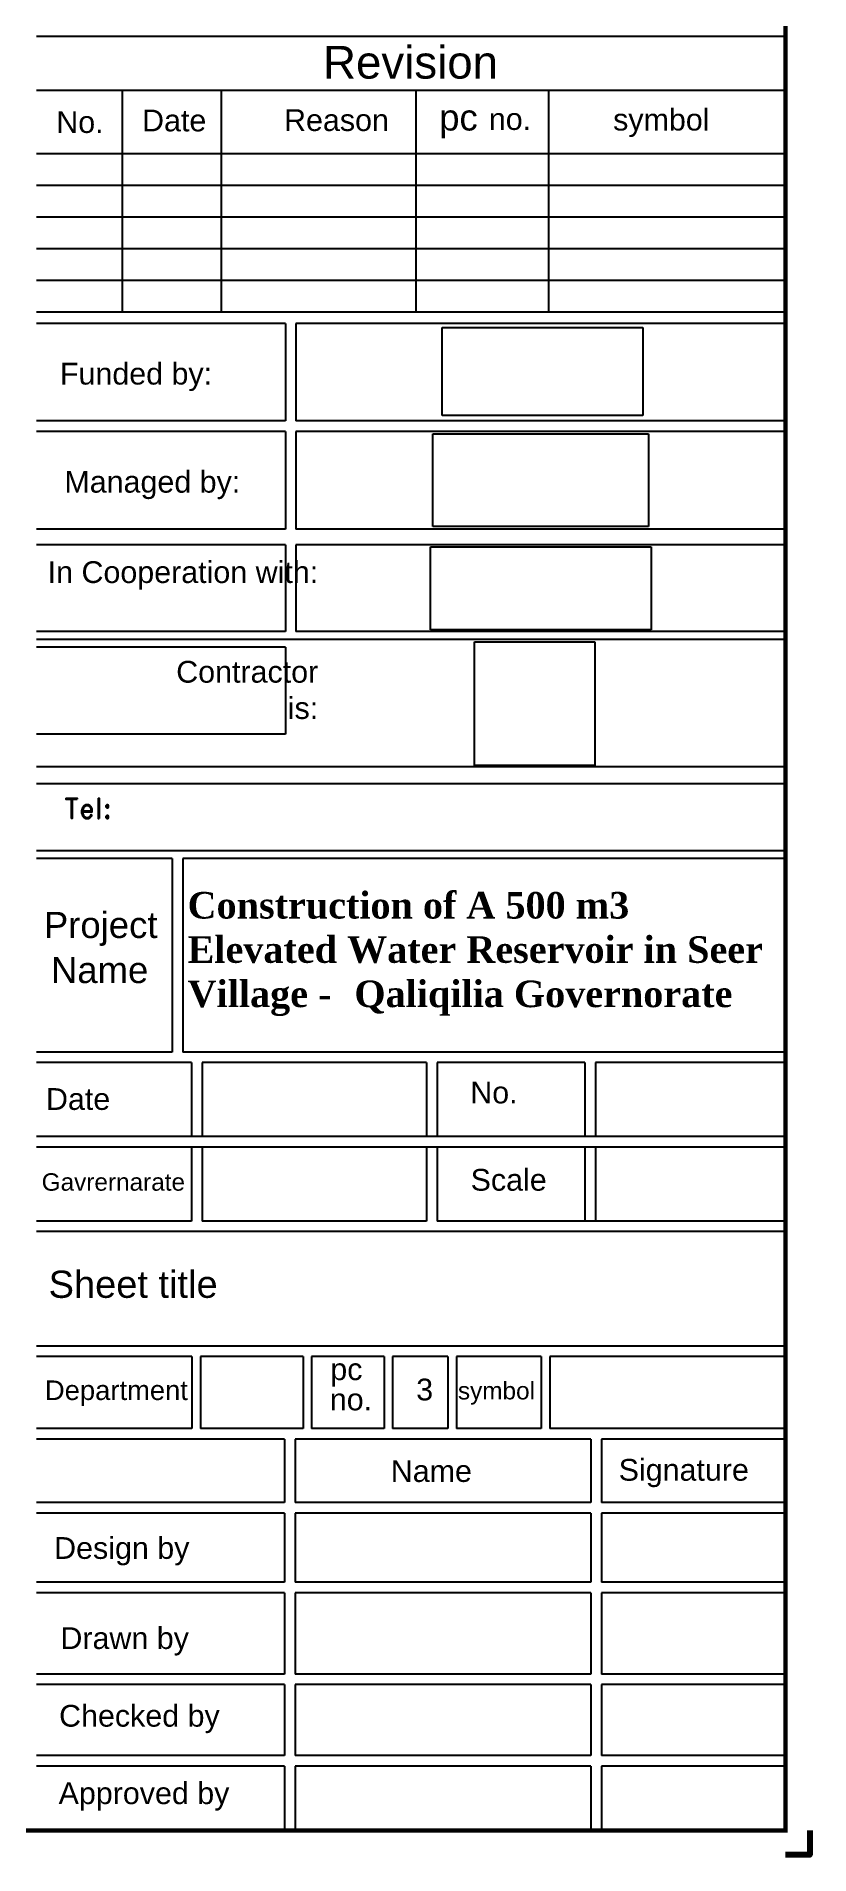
# Model space of a CAD drawing. Header units: metres. Extents: x 1289.9 to 1349.8, y -39.6 to 2.7.
# Drawn here: x 1342.01 to 1348.41, y -38.64 to -23.58 of the extents above; entities that cross this region are included whole.
import ezdxf

# ---------------------------------------------------------------- set-up
doc = ezdxf.new("R2010")
doc.units = ezdxf.units.M
doc.header["$MEASUREMENT"] = 0
doc.layers.add('Frame-PW - KA_FRAME', color=7, linetype='Continuous', lineweight=80)
for name, color, linetype in [('TEXT', 7, 'Continuous'), ('TXT', 6, 'Continuous'), ('win', 4, 'Continuous')]:
    doc.layers.add(name, color=color, linetype=linetype)
doc.styles.add('ROMAND', font='romand', dxfattribs={"height": 0.5})
picture_1 = doc.add_image_def('image1.jpg', size_in_pixel=(1056, 454))
picture_2 = doc.add_image_def('image2.jpg', size_in_pixel=(250, 94))
picture_3 = doc.add_image_def('image3.jpg', size_in_pixel=(1981, 869))
picture_4 = doc.add_image_def('image4.jpg', size_in_pixel=(401, 413))

msp = doc.modelspace()

# ---------------------------------------------------------------- texts
at = {"color": 7, "insert": (1343.264, -30.667), "char_height": 0.2, "width": 4.93088, "attachment_point": 1}
msp.add_mtext('{\\fTimes New Roman|b1|i0|c0|p18;\\H1.1x;\\C256;Construction of A 500 m3 Elevated Water Reservoir in Seer Village - \\H1.2845x; \\H0.77854x;Qaliqilia Governorate\\H1.1896x; }', dxfattribs=at)
at = {"layer": 'TXT', "color": 7}
for s, insert, char_height, width, attachment_point in [('{\\fArial|b0|i0|c0|p34;Revision}', (1345.833, -23.663), 0.27031, 3.69851, 3), ('{\\fArial|b0|i0|c0|p34;No.}', (1342.569, -24.203), 0.1802, 2.46567, 3), ('{\\fArial|b0|i0|c0|p34;Date}', (1343.419, -24.19), 0.1802, 2.46567, 3), ('{\\fArial|b0|i0|c0|p34;Reason}', (1344.93, -24.187), 0.1802, 2.46567, 3), ('{\\fArial|b0|i0|c0|p34;pc}', (1345.665, -24.147), 0.21624, 2.95881, 3), ('{\\fArial|b0|i0|c0|p34;no.}', (1346.107, -24.178), 0.1802, 2.46567, 3), ('{\\fArial|b0|i0|c0|p34;symbol}', (1347.583, -24.183), 0.1802, 2.46567, 3), ('{\\fArial|b0|i0|c0|p34;Funded by:}', (1343.467, -26.286), 0.1802, 1.27017, 3), ('{\\fArial|b0|i0|c0|p34;Managed by:}', (1343.7, -27.181), 0.1802, 1.50281, 3), ('{\\fArial|b0|i0|c0|p34;In Cooperation with:}', (1344.345, -27.929), 0.1802, 2.14778, 3), ('{\\fArial|b0|i0|c0|p34;Contractor\\P is:}', (1344.345, -28.754), 0.1802, 2.14778, 3), ('{\\fArial|b0|i0|c0|p34;Project }', (1343.015, -30.832), 0.21624, 0.97791, 3), ('{\\fArial|b0|i0|c0|p34;Name}', (1342.939, -31.205), 0.21624, 0.80239, 3), ('{\\fArial|b0|i0|c0|p34;Date}', (1342.624, -32.291), 0.1802, 2.46567, 3), ('{\\fArial|b0|i0|c0|p34;No.}', (1345.995, -32.237), 0.1802, 2.46567, 3), ('{\\fArial|b0|i0|c0|p34;Scale}', (1346.236, -32.96), 0.1802, 2.46567, 3), ('{\\fArial|b0|i0|c178|p34;Gavrernarate}', (1343.243, -32.996), 0.14416, 1.97254, 3), ('{\\fArial|b0|i0|c0|p34;Sheet title}', (1342.114, -33.802), 0.22525, 3.08209, 1), ('{\\fArial|b0|i0|c0|p34;pc}', (1344.711, -34.528), 0.1802, 2.46567, 3), ('{\\fArial|b0|i0|c0|p34;Department}', (1343.267, -34.711), 0.16218, 2.2191, 3), ('{\\fArial|b0|i0|c0|p34;3}', (1345.296, -34.696), 0.1802, 2.46567, 3), ('{\\fArial|b0|i0|c0|p34;symbol}', (1346.139, -34.724), 0.14416, 1.97254, 3), ('{\\fArial|b0|i0|c0|p34;no.}', (1344.791, -34.778), 0.1802, 2.46567, 3), ('{\\fArial|b0|i0|c0|p34;Name}', (1345.617, -35.371), 0.1802, 2.46567, 3), ('{\\fArial|b0|i0|c0|p34;Signature}', (1347.909, -35.361), 0.1802, 2.46567, 3), ('{\\fArial|b0|i0|c0|p34;Design by}', (1343.279, -36.008), 0.1802, 1.11303, 3), ('{\\fArial|b0|i0|c0|p34;Drawn by}', (1343.275, -36.754), 0.1802, 1.10942, 3), ('{\\fArial|b0|i0|c0|p34;Checked by}', (1343.53, -37.397), 0.1802, 1.36453, 3), ('{\\fArial|b0|i0|c0|p34;Approved by}', (1343.61, -38.038), 0.1802, 1.44432, 3)]:
    msp.add_mtext(s, dxfattribs=dict(at, insert=insert, char_height=char_height, width=width, attachment_point=attachment_point))
at = {"layer": 'win', "color": 0, "style": 'ROMAND'}
msp.add_text('Tel:', height=0.168, dxfattribs=at).set_placement((1342.243, -30.059))

# ---------------------------------------------------------------- linework, layer by layer
for p, q in [((1348.212, -23.584), (1342.013, -23.584)), ((1348.212, -24.032), (1342.013, -24.032)), ((1342.722, -24.032), (1342.722, -25.868)), ((1343.542, -24.032), (1343.542, -25.868)), ((1345.153, -24.032), (1345.153, -25.868)), ((1346.252, -24.032), (1346.252, -25.868)), ((1348.212, -24.556), (1342.013, -24.556)), ((1348.212, -24.819), (1342.013, -24.819)), ((1348.212, -25.081), (1342.013, -25.081)), ((1348.212, -25.343), (1342.013, -25.343)), ((1348.212, -25.606), (1342.013, -25.606)), ((1348.212, -25.868), (1342.013, -25.868)), ((1344.073, -25.96), (1342.013, -25.96)), ((1344.073, -25.96), (1344.073, -26.768)), ((1344.16, -25.96), (1344.16, -26.768)), ((1348.212, -25.96), (1344.16, -25.96)), ((1344.073, -26.768), (1342.013, -26.768)), ((1348.212, -26.768), (1344.16, -26.768)), ((1344.073, -26.855), (1342.013, -26.855)), ((1344.073, -26.855), (1344.073, -27.663)), ((1348.212, -26.855), (1344.16, -26.855)), ((1344.16, -26.855), (1344.16, -27.663)), ((1344.073, -27.663), (1342.013, -27.663)), ((1348.212, -27.663), (1344.16, -27.663)), ((1344.073, -27.792), (1342.013, -27.792)), ((1344.073, -27.792), (1344.073, -28.512)), ((1348.212, -27.792), (1344.16, -27.792)), ((1344.16, -27.792), (1344.16, -28.512)), ((1344.073, -28.512), (1342.013, -28.512)), ((1348.212, -28.577), (1342.013, -28.577)), ((1348.212, -28.512), (1344.16, -28.512)), ((1344.073, -28.641), (1342.013, -28.641)), ((1344.073, -28.641), (1344.073, -29.361)), ((1344.073, -29.361), (1342.013, -29.361)), ((1348.212, -30.326), (1342.013, -30.326)), ((1343.137, -30.39), (1342.013, -30.39)), ((1343.137, -30.39), (1343.137, -31.993)), ((1348.212, -30.39), (1343.225, -30.39)), ((1343.225, -30.39), (1343.225, -31.993)), ((1343.137, -31.993), (1342.013, -31.993)), ((1348.212, -31.993), (1343.225, -31.993)), ((1343.297, -32.08), (1342.013, -32.08)), ((1343.297, -32.08), (1343.297, -32.692)), ((1345.241, -32.08), (1343.384, -32.08)), ((1343.384, -32.08), (1343.384, -32.692)), ((1345.241, -32.08), (1345.241, -32.692)), ((1345.329, -32.08), (1345.329, -32.692)), ((1346.552, -32.08), (1345.329, -32.08)), ((1346.552, -32.08), (1346.552, -32.692)), ((1348.212, -32.08), (1346.64, -32.08)), ((1346.64, -32.08), (1346.64, -32.692)), ((1348.212, -32.692), (1342.013, -32.692)), ((1343.297, -32.692), (1342.013, -32.692)), ((1348.212, -32.78), (1342.013, -32.78)), ((1343.297, -32.78), (1342.013, -32.78)), ((1343.297, -32.78), (1343.297, -33.392)), ((1345.241, -32.692), (1343.384, -32.692)), ((1345.241, -32.78), (1343.384, -32.78)), ((1343.384, -32.78), (1343.384, -33.392)), ((1345.241, -32.78), (1345.241, -33.392)), ((1346.552, -32.692), (1345.329, -32.692)), ((1346.552, -32.78), (1345.329, -32.78)), ((1345.329, -32.78), (1345.329, -33.392)), ((1346.552, -32.78), (1346.552, -33.392)), ((1346.64, -32.78), (1346.64, -33.392)), ((1343.297, -33.392), (1342.013, -33.392)), ((1345.241, -33.392), (1343.384, -33.392)), ((1348.212, -33.392), (1345.329, -33.392)), ((1348.212, -33.479), (1342.013, -33.479)), ((1348.212, -34.426), (1342.013, -34.426)), ((1343.299, -34.513), (1342.013, -34.513)), ((1343.299, -34.513), (1343.299, -35.11)), ((1344.22, -34.513), (1343.37, -34.513)), ((1343.37, -34.513), (1343.37, -35.11)), ((1344.22, -34.513), (1344.22, -35.11)), ((1344.29, -34.513), (1344.29, -35.11)), ((1344.89, -34.513), (1344.29, -34.513)), ((1344.89, -34.513), (1344.89, -35.11)), ((1345.419, -34.513), (1344.96, -34.513)), ((1344.96, -34.513), (1344.96, -35.11)), ((1345.419, -34.513), (1345.419, -35.11)), ((1346.191, -34.513), (1345.49, -34.513)), ((1345.49, -34.513), (1345.49, -35.11)), ((1346.191, -34.513), (1346.191, -35.11)), ((1348.212, -34.513), (1346.261, -34.513)), ((1346.261, -34.513), (1346.261, -35.11)), ((1343.299, -35.11), (1342.013, -35.11)), ((1344.066, -35.197), (1342.013, -35.197)), ((1344.22, -35.11), (1343.37, -35.11)), ((1344.066, -35.197), (1344.066, -35.722)), ((1346.602, -35.197), (1344.154, -35.197)), ((1344.154, -35.197), (1344.154, -35.722)), ((1344.89, -35.11), (1344.29, -35.11)), ((1345.419, -35.11), (1344.96, -35.11)), ((1346.191, -35.11), (1345.49, -35.11)), ((1348.212, -35.11), (1346.261, -35.11)), ((1346.602, -35.197), (1346.602, -35.722)), ((1348.212, -35.197), (1346.69, -35.197)), ((1346.69, -35.197), (1346.69, -35.722)), ((1344.066, -35.722), (1342.013, -35.722)), ((1344.066, -35.809), (1342.013, -35.809)), ((1344.066, -35.809), (1344.066, -36.381)), ((1346.602, -35.722), (1344.154, -35.722)), ((1346.602, -35.809), (1344.154, -35.809)), ((1344.154, -35.809), (1344.154, -36.381)), ((1346.602, -35.809), (1346.602, -36.381)), ((1348.212, -35.722), (1346.69, -35.722)), ((1348.212, -35.809), (1346.69, -35.809)), ((1346.69, -35.809), (1346.69, -36.381)), ((1344.066, -36.381), (1342.013, -36.381)), ((1346.602, -36.381), (1344.154, -36.381)), ((1348.212, -36.381), (1346.69, -36.381)), ((1344.066, -36.468), (1342.013, -36.468)), ((1344.066, -36.468), (1344.066, -37.142)), ((1346.602, -36.468), (1344.154, -36.468)), ((1344.154, -36.468), (1344.154, -37.142)), ((1346.602, -36.468), (1346.602, -37.142)), ((1348.212, -36.468), (1346.69, -36.468)), ((1346.69, -36.468), (1346.69, -37.142)), ((1344.066, -37.142), (1342.013, -37.142)), ((1346.602, -37.142), (1344.154, -37.142)), ((1348.212, -37.142), (1346.69, -37.142)), ((1344.066, -37.229), (1342.013, -37.229)), ((1344.066, -37.229), (1344.066, -37.816)), ((1346.602, -37.229), (1344.154, -37.229)), ((1344.154, -37.229), (1344.154, -37.816)), ((1346.602, -37.229), (1346.602, -37.816)), ((1348.212, -37.229), (1346.69, -37.229)), ((1346.69, -37.229), (1346.69, -37.816)), ((1344.066, -37.816), (1342.013, -37.816)), ((1344.066, -37.903), (1342.013, -37.903)), ((1344.066, -37.903), (1344.066, -38.437)), ((1346.602, -37.816), (1344.154, -37.816)), ((1344.154, -37.903), (1344.154, -38.437)), ((1346.602, -37.903), (1344.154, -37.903)), ((1346.602, -37.903), (1346.602, -38.437)), ((1348.212, -37.816), (1346.69, -37.816)), ((1346.69, -37.903), (1346.69, -38.437)), ((1348.212, -37.903), (1346.69, -37.903))]:
    msp.add_line(p, q)
msp.add_lwpolyline([(1291.782, 1.463), (1348.212, 1.463), (1348.212, -38.437)])
at = {"layer": 'Frame-PW - KA_FRAME', "const_width": 0.0356, "flags": 128}
msp.add_lwpolyline([(1291.425, 1.463), (1348.212, 1.463), (1348.212, -38.437), (1291.425, -38.437)], close=True, dxfattribs=at)
at = {"layer": 'Frame-PW - KA_FRAME', "flags": 128}
msp.add_lwpolyline([(1348.412, -38.437), (1348.412, -38.637), (1348.212, -38.637)], dxfattribs=at)
at = {"layer": 'TEXT', "color": 7}
for p, q in [((1348.212, -29.63), (1342.013, -29.63)), ((1348.212, -29.771), (1342.013, -29.771))]:
    msp.add_line(p, q, dxfattribs=at)

msp.set_redraw_order([(e.dxf.handle, doc.entitydb.next_handle()) for e in msp.query("TEXT MTEXT ATTDEF DIMENSION ARC_DIMENSION")])  # texts and dimensions are drawn at this point

# ---------------------------------------------------------------- pictures from other files: only their frames are drawn
image = msp.add_image(picture_3, insert=(1345.372, -26.722), size_in_units=(1.659, 0.728))
image.dxf.flags = 7
image = msp.add_image(picture_1, insert=(1345.293, -27.641), size_in_units=(1.785, 0.768))
image.dxf.flags = 7
image = msp.add_image(picture_2, insert=(1345.273, -28.498), size_in_units=(1.827, 0.687))
image.dxf.flags = 7
image = msp.add_image(picture_4, insert=(1345.639, -29.62), size_in_units=(0.996, 1.025))
image.dxf.flags = 7

doc.saveas('drawing.dxf')
